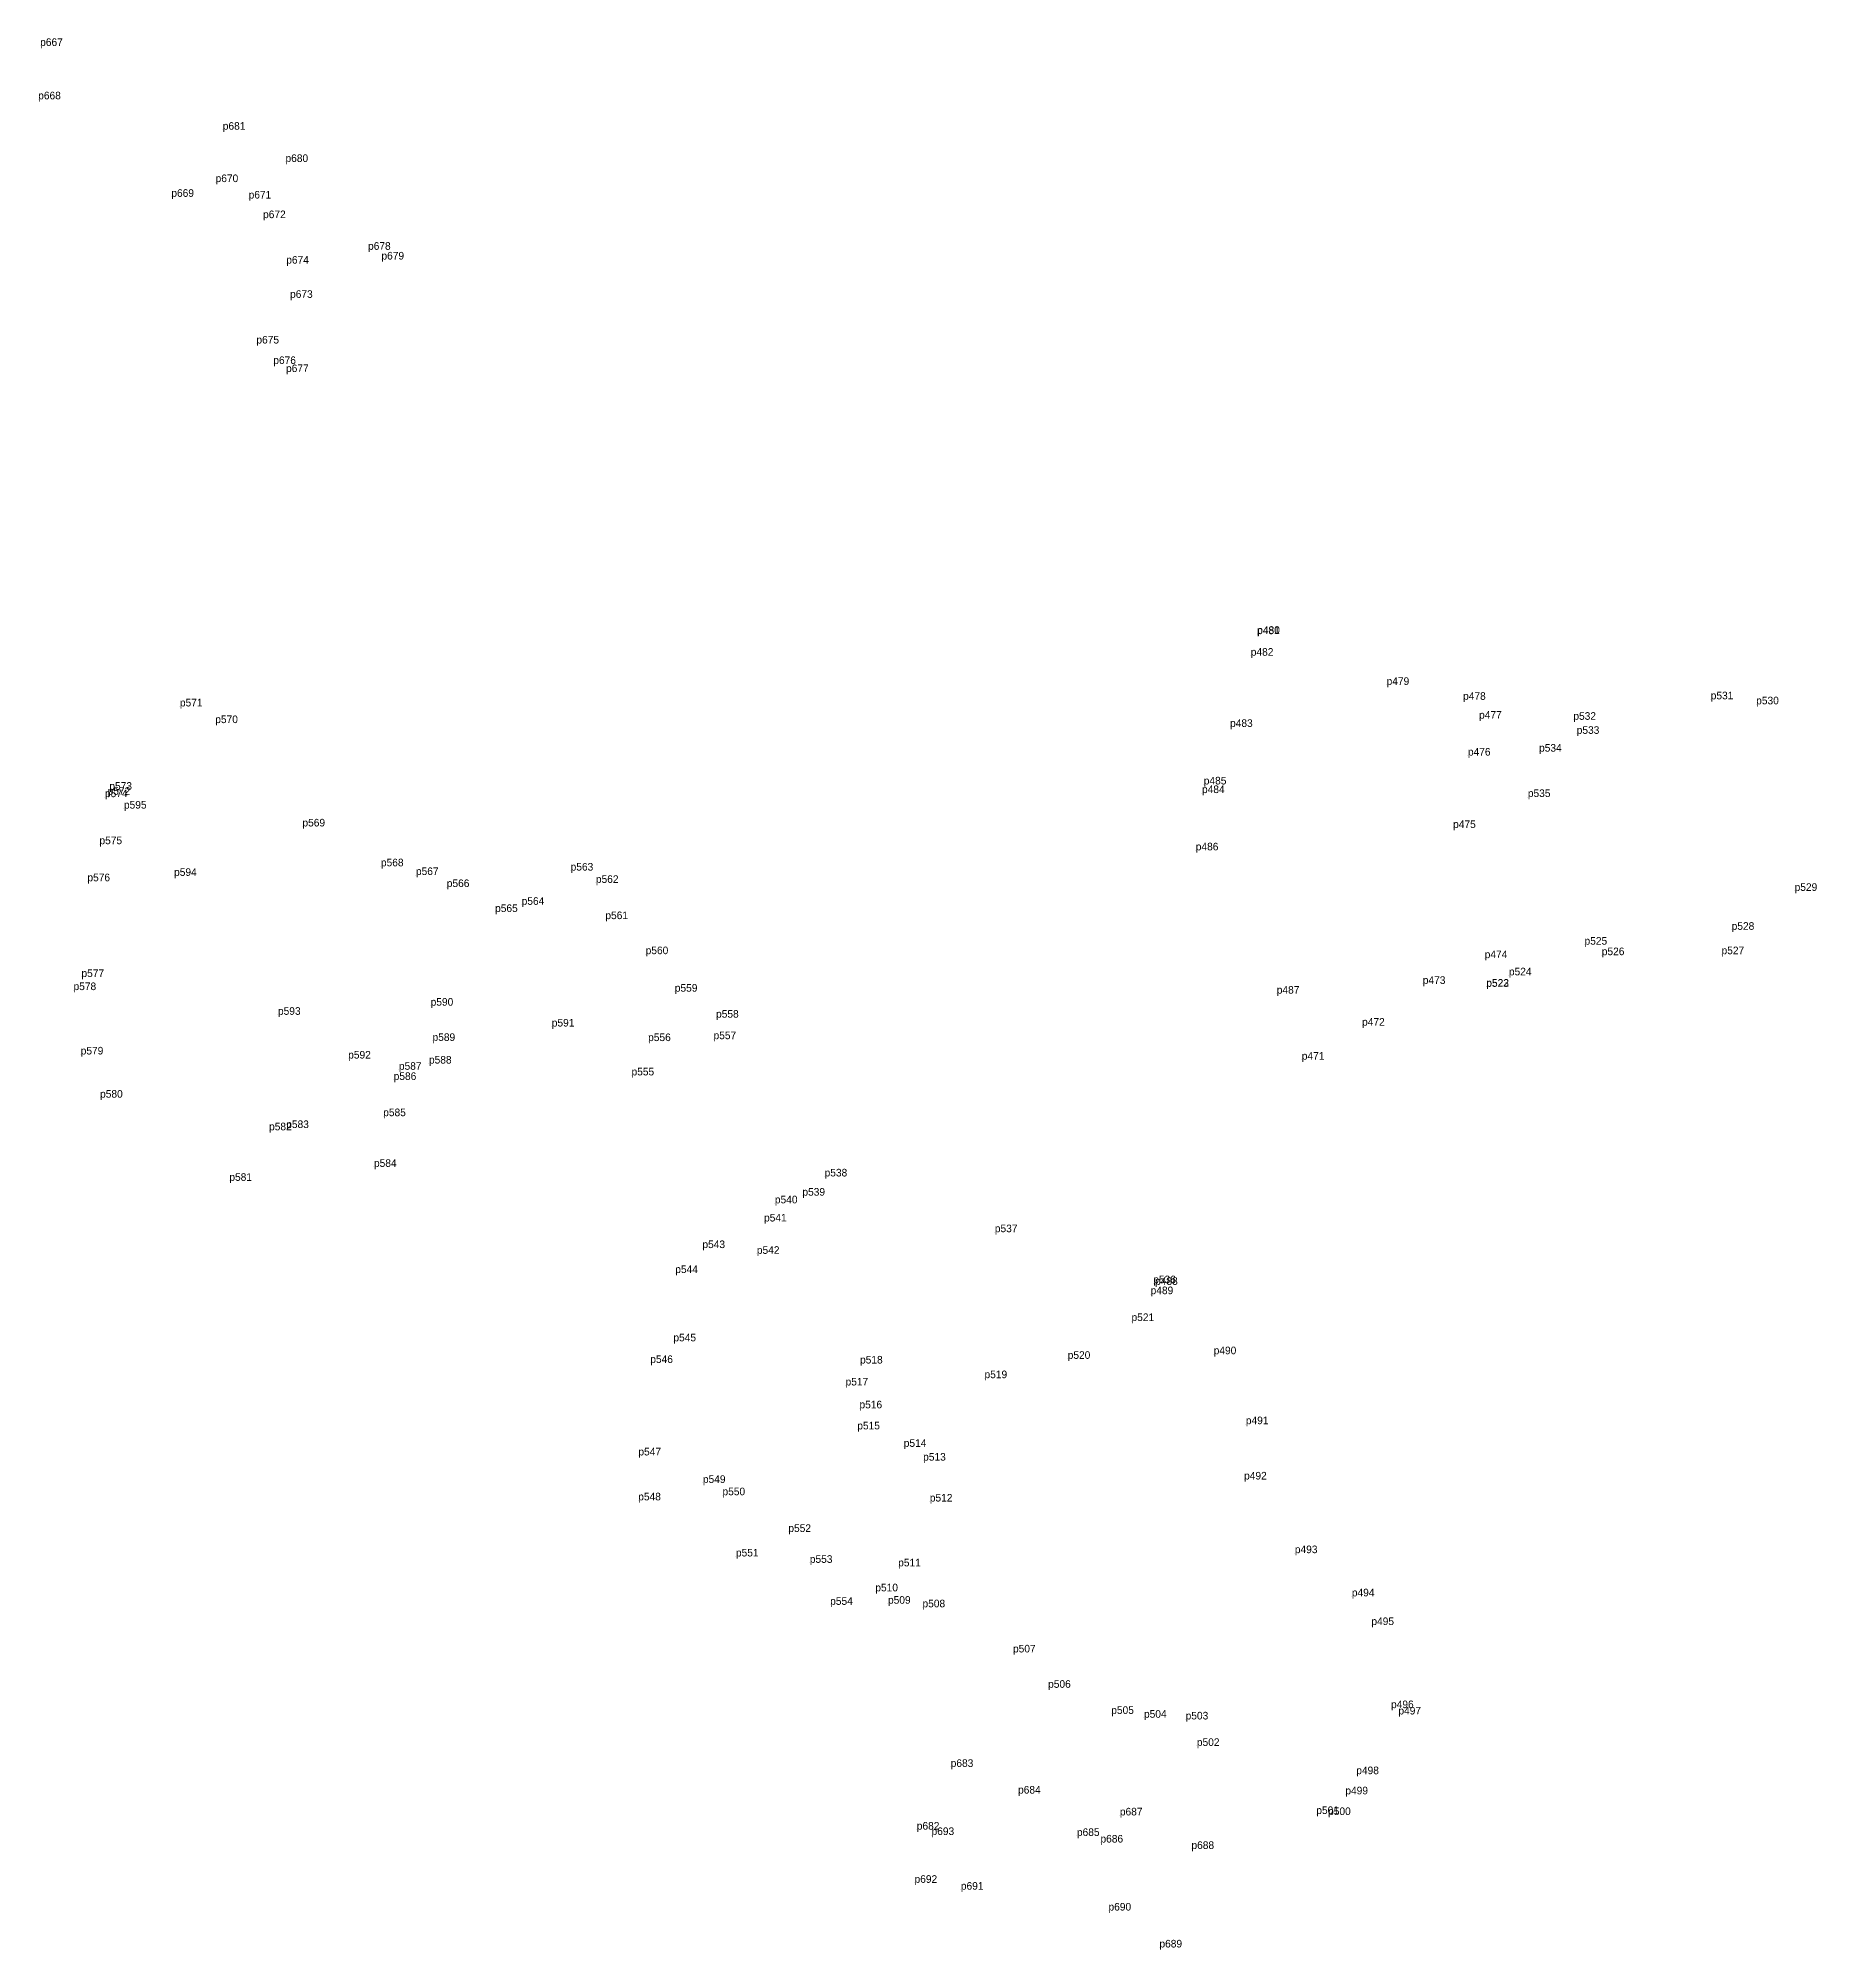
# Model space of a CAD drawing. Extents: x -2 to 54773767, y -1 to 183694297.
# Drawn here: x 548732.4 to 549153.2, y 1836684.8 to 1837136.9 of the extents above; entities that cross this region are included whole.
import ezdxf

# ---------------------------------------------------------------- set-up
doc = ezdxf.new("R2010")
doc.units = 0
doc.layers.add('Level 12', color=7, linetype='Continuous')
doc.layers.add('Level 7', color=7, linetype='Continuous')

msp = doc.modelspace()

# ---------------------------------------------------------------- texts
at = {"layer": 'Level 12'}
for s, p in [('p667', (548732.856, 1837135.118)), ('p668', (548732.389, 1837122.496)), ('p681', (548776.06, 1837115.3)), ('p680', (548790.902, 1837107.672)), ('p670', (548774.361, 1837102.913)), ('p669', (548763.887, 1837099.426)), ('p671', (548782.174, 1837099.025)), ('p672', (548785.591, 1837094.383)), ('p678', (548810.427, 1837086.903)), ('p674', (548791.08, 1837083.629)), ('p679', (548813.606, 1837084.595)), ('p673', (548791.975, 1837075.522)), ('p675', (548784.011, 1837064.723)), ('p676', (548788.012, 1837059.887)), ('p677', (548791.025, 1837057.969)), ('p481', (549020.786, 1836995.973)), ('p480', (549020.829, 1836996.052)), ('p482', (549019.303, 1836990.868)), ('p479', (549051.436, 1836983.961)), ('p571', (548765.915, 1836978.88)), ('p478', (549069.535, 1836980.443)), ('p531', (549128.126, 1836980.561)), ('p530', (549138.885, 1836979.379)), ('p570', (548774.281, 1836974.936)), ('p483', (549014.395, 1836974.032)), ('p477', (549073.313, 1836975.975)), ('p532', (549095.625, 1836975.712)), ('p533', (549096.416, 1836972.39)), ('p476', (549070.673, 1836967.247)), ('p534', (549087.508, 1836968.182)), ('p573', (548749.218, 1836959.163)), ('p484', (549007.752, 1836958.376)), ('p485', (549008.174, 1836960.421)), ('p574', (548748.181, 1836957.418)), ('p572', (548748.806, 1836957.974)), ('p595', (548752.672, 1836954.707)), ('p535', (549084.854, 1836957.45)), ('p569', (548794.906, 1836950.486)), ('p475', (549067.175, 1836950.123)), ('p575', (548746.88, 1836946.287)), ('p486', (549006.28, 1836944.829)), ('p568', (548813.478, 1836941.059)), ('p563', (548858.366, 1836940.046)), ('p576', (548744.029, 1836937.523)), ('p594', (548764.539, 1836938.79)), ('p567', (548821.761, 1836938.996)), ('p566', (548829.06, 1836936.152)), ('p562', (548864.343, 1836937.134)), ('p564', (548846.775, 1836931.948)), ('p529', (549147.977, 1836935.245)), ('p565', (548840.494, 1836930.251)), ('p561', (548866.587, 1836928.563)), ('p525', (549098.273, 1836922.522)), ('p528', (549133.076, 1836926.037)), ('p560', (548876.118, 1836920.271)), ('p474', (549074.645, 1836919.331)), ('p526', (549102.349, 1836920.032)), ('p527', (549130.69, 1836920.263)), ('p577', (548742.622, 1836914.874)), ('p473', (549059.996, 1836913.242)), ('p524', (549080.371, 1836915.262)), ('p578', (548740.746, 1836911.773)), ('p559', (548883.012, 1836911.4)), ('p487', (549025.448, 1836910.931)), ('p523', (549075.015, 1836912.549)), ('p522', (549075.029, 1836912.595)), ('p593', (548789.115, 1836905.929)), ('p590', (548825.242, 1836908.088)), ('p558', (548892.772, 1836905.249)), ('p589', (548825.693, 1836899.744)), ('p591', (548853.902, 1836903.152)), ('p556', (548876.706, 1836899.711)), ('p557', (548892.183, 1836900.161)), ('p472', (549045.633, 1836903.356)), ('p579', (548742.441, 1836896.542)), ('p592', (548805.731, 1836895.575)), ('p471', (549031.366, 1836895.311)), ('p586', (548816.494, 1836890.522)), ('p587', (548817.73, 1836892.925)), ('p588', (548824.846, 1836894.395)), ('p555', (548872.777, 1836891.592)), ('p580', (548747.028, 1836886.326)), ('p585', (548814.024, 1836881.947)), ('p582', (548787.008, 1836878.607)), ('p583', (548791.073, 1836879.137)), ('p584', (548811.834, 1836869.954)), ('p538', (548918.457, 1836867.691)), ('p581', (548777.616, 1836866.652)), ('p539', (548913.204, 1836863.145)), ('p540', (548906.694, 1836861.334)), ('p541', (548904.127, 1836857.042)), ('p537', (548958.738, 1836854.503)), ('p543', (548889.547, 1836850.746)), ('p542', (548902.428, 1836849.388)), ('p544', (548883.123, 1836844.847)), ('p536', (548996.22, 1836842.433)), ('p488', (548996.664, 1836842.049)), ('p489', (548995.597, 1836839.845)), ('p521', (548991.077, 1836833.485)), ('p545', (548882.678, 1836828.69)), ('p546', (548877.211, 1836823.571)), ('p518', (548926.845, 1836823.439)), ('p520', (548975.977, 1836824.545)), ('p490', (549010.52, 1836825.638)), ('p517', (548923.418, 1836818.246)), ('p519', (548956.299, 1836819.974)), ('p516', (548926.711, 1836812.841)), ('p491', (549018.132, 1836809.088)), ('p515', (548926.191, 1836807.853)), ('p547', (548874.396, 1836801.697)), ('p514', (548937.184, 1836803.728)), ('p513', (548941.777, 1836800.468)), ('p492', (549017.716, 1836796.004)), ('p548', (548874.362, 1836791.069)), ('p549', (548889.665, 1836795.195)), ('p550', (548894.299, 1836792.276)), ('p512', (548943.353, 1836790.792)), ('p552', (548909.884, 1836783.598)), ('p551', (548897.474, 1836777.796)), ('p493', (549029.722, 1836778.58)), ('p553', (548914.96, 1836776.289)), ('p511', (548935.872, 1836775.452)), ('p510', (548930.459, 1836769.549)), ('p494', (549043.207, 1836768.362)), ('p554', (548919.778, 1836766.35)), ('p509', (548933.456, 1836766.616)), ('p508', (548941.623, 1836765.774)), ('p495', (549047.833, 1836761.573)), ('p507', (548963.034, 1836755.094)), ('p506', (548971.347, 1836746.731)), ('p496', (549052.48, 1836741.916)), ('p505', (548986.283, 1836740.552)), ('p504', (548994.029, 1836739.645)), ('p503', (549003.879, 1836739.241)), ('p497', (549054.23, 1836740.422)), ('p502', (549006.542, 1836732.976)), ('p683', (548948.292, 1836728.013)), ('p498', (549044.257, 1836726.293)), ('p684', (548964.229, 1836721.707)), ('p499', (549041.676, 1836721.528)), ('p687', (548988.322, 1836716.536)), ('p501', (549034.801, 1836716.873)), ('p500', (549037.593, 1836716.634)), ('p682', (548940.274, 1836713.178)), ('p693', (548943.765, 1836711.905)), ('p685', (548978.16, 1836711.689)), ('p686', (548983.735, 1836710.123)), ('p688', (549005.263, 1836708.609)), ('p692', (548939.74, 1836700.594)), ('p691', (548950.704, 1836698.973)), ('p690', (548985.636, 1836694.03)), ('p689', (548997.687, 1836685.303))]:
    msp.add_text(s, height=1.8, dxfattribs=at).set_placement(p)

# ---------------------------------------------------------------- linework, layer by layer
at = {"layer": 'Level 7'}
for p, q in [((548732.856, 1837135.118), (548732.856, 1837135.118)), ((548732.389, 1837122.496), (548732.389, 1837122.496)), ((548776.06, 1837115.3), (548776.06, 1837115.3)), ((548790.902, 1837107.672), (548790.902, 1837107.672)), ((548774.361, 1837102.913), (548774.361, 1837102.913)), ((548763.887, 1837099.426), (548763.887, 1837099.426)), ((548782.174, 1837099.025), (548782.174, 1837099.025)), ((548785.591, 1837094.383), (548785.591, 1837094.383)), ((548810.427, 1837086.903), (548810.427, 1837086.903)), ((548791.08, 1837083.629), (548791.08, 1837083.629)), ((548813.606, 1837084.595), (548813.606, 1837084.595)), ((548791.975, 1837075.522), (548791.975, 1837075.522)), ((548784.011, 1837064.723), (548784.011, 1837064.723)), ((548788.012, 1837059.887), (548788.012, 1837059.887)), ((548791.025, 1837057.969), (548791.025, 1837057.969)), ((549020.786, 1836995.973), (549020.786, 1836995.973)), ((549020.829, 1836996.052), (549020.829, 1836996.052)), ((549019.303, 1836990.868), (549019.303, 1836990.868)), ((549051.436, 1836983.961), (549051.436, 1836983.961)), ((548765.915, 1836978.88), (548765.915, 1836978.88)), ((549069.535, 1836980.443), (549069.535, 1836980.443)), ((549128.126, 1836980.561), (549128.126, 1836980.561)), ((549138.885, 1836979.379), (549138.885, 1836979.379)), ((548774.281, 1836974.936), (548774.281, 1836974.936)), ((549014.395, 1836974.032), (549014.395, 1836974.032)), ((549073.313, 1836975.975), (549073.313, 1836975.975)), ((549095.625, 1836975.712), (549095.625, 1836975.712)), ((549096.416, 1836972.39), (549096.416, 1836972.39)), ((549070.673, 1836967.247), (549070.673, 1836967.247)), ((549087.508, 1836968.182), (549087.508, 1836968.182)), ((549008.174, 1836960.421), (549008.174, 1836960.421)), ((548748.181, 1836957.418), (548748.181, 1836957.418)), ((548748.806, 1836957.974), (548748.806, 1836957.974)), ((548749.218, 1836959.163), (548749.218, 1836959.163)), ((549007.752, 1836958.376), (549007.752, 1836958.376)), ((549084.854, 1836957.45), (549084.854, 1836957.45)), ((548752.672, 1836954.707), (548752.672, 1836954.707)), ((548794.906, 1836950.486), (548794.906, 1836950.486)), ((549067.175, 1836950.123), (549067.175, 1836950.123)), ((548746.88, 1836946.287), (548746.88, 1836946.287)), ((549006.28, 1836944.829), (549006.28, 1836944.829)), ((548744.029, 1836937.523), (548744.029, 1836937.523)), ((548764.539, 1836938.79), (548764.539, 1836938.79)), ((548813.478, 1836941.059), (548813.478, 1836941.059)), ((548821.761, 1836938.996), (548821.761, 1836938.996)), ((548858.366, 1836940.046), (548858.366, 1836940.046)), ((548829.06, 1836936.152), (548829.06, 1836936.152)), ((548864.343, 1836937.134), (548864.343, 1836937.134)), ((549147.977, 1836935.245), (549147.977, 1836935.245)), ((548840.494, 1836930.251), (548840.494, 1836930.251)), ((548846.775, 1836931.948), (548846.775, 1836931.948)), ((548866.587, 1836928.563), (548866.587, 1836928.563)), ((549133.076, 1836926.037), (549133.076, 1836926.037)), ((548876.118, 1836920.271), (548876.118, 1836920.271)), ((549074.645, 1836919.331), (549074.645, 1836919.331)), ((549098.273, 1836922.522), (549098.273, 1836922.522)), ((549102.349, 1836920.032), (549102.349, 1836920.032)), ((549130.69, 1836920.263), (549130.69, 1836920.263)), ((548742.622, 1836914.874), (548742.622, 1836914.874)), ((549080.371, 1836915.262), (549080.371, 1836915.262)), ((548740.746, 1836911.773), (548740.746, 1836911.773)), ((548883.012, 1836911.4), (548883.012, 1836911.4)), ((549025.448, 1836910.931), (549025.448, 1836910.931)), ((549059.996, 1836913.242), (549059.996, 1836913.242)), ((549075.015, 1836912.549), (549075.015, 1836912.549)), ((549075.029, 1836912.595), (549075.029, 1836912.595)), ((548789.115, 1836905.929), (548789.115, 1836905.929)), ((548825.242, 1836908.088), (548825.242, 1836908.088)), ((548853.902, 1836903.152), (548853.902, 1836903.152)), ((548892.772, 1836905.249), (548892.772, 1836905.249)), ((549045.633, 1836903.356), (549045.633, 1836903.356)), ((548825.693, 1836899.744), (548825.693, 1836899.744)), ((548876.706, 1836899.711), (548876.706, 1836899.711)), ((548892.183, 1836900.161), (548892.183, 1836900.161)), ((548742.441, 1836896.542), (548742.441, 1836896.542)), ((548805.731, 1836895.575), (548805.731, 1836895.575)), ((548817.73, 1836892.925), (548817.73, 1836892.925)), ((548824.846, 1836894.395), (548824.846, 1836894.395)), ((549031.366, 1836895.311), (549031.366, 1836895.311)), ((548816.494, 1836890.522), (548816.494, 1836890.522)), ((548872.777, 1836891.592), (548872.777, 1836891.592)), ((548747.028, 1836886.326), (548747.028, 1836886.326)), ((548787.008, 1836878.607), (548787.008, 1836878.607)), ((548791.073, 1836879.137), (548791.073, 1836879.137)), ((548814.024, 1836881.947), (548814.024, 1836881.947)), ((548811.834, 1836869.954), (548811.834, 1836869.954)), ((548777.616, 1836866.652), (548777.616, 1836866.652)), ((548918.457, 1836867.691), (548918.457, 1836867.691)), ((548906.694, 1836861.334), (548906.694, 1836861.334)), ((548913.204, 1836863.145), (548913.204, 1836863.145)), ((548904.127, 1836857.042), (548904.127, 1836857.042)), ((548958.738, 1836854.503), (548958.738, 1836854.503)), ((548889.547, 1836850.746), (548889.547, 1836850.746)), ((548902.428, 1836849.388), (548902.428, 1836849.388)), ((548883.123, 1836844.847), (548883.123, 1836844.847)), ((548996.22, 1836842.433), (548996.22, 1836842.433)), ((548995.597, 1836839.845), (548995.597, 1836839.845)), ((548996.664, 1836842.049), (548996.664, 1836842.049)), ((548991.077, 1836833.485), (548991.077, 1836833.485)), ((548882.678, 1836828.69), (548882.678, 1836828.69)), ((548975.977, 1836824.545), (548975.977, 1836824.545)), ((549010.52, 1836825.638), (549010.52, 1836825.638)), ((548877.211, 1836823.571), (548877.211, 1836823.571)), ((548926.845, 1836823.439), (548926.845, 1836823.439)), ((548956.299, 1836819.974), (548956.299, 1836819.974)), ((548923.418, 1836818.246), (548923.418, 1836818.246)), ((548926.711, 1836812.841), (548926.711, 1836812.841)), ((548926.191, 1836807.853), (548926.191, 1836807.853)), ((549018.132, 1836809.088), (549018.132, 1836809.088)), ((548874.396, 1836801.697), (548874.396, 1836801.697)), ((548937.184, 1836803.728), (548937.184, 1836803.728)), ((548941.777, 1836800.468), (548941.777, 1836800.468)), ((548889.665, 1836795.195), (548889.665, 1836795.195)), ((549017.716, 1836796.004), (549017.716, 1836796.004)), ((548874.362, 1836791.069), (548874.362, 1836791.069)), ((548894.299, 1836792.276), (548894.299, 1836792.276)), ((548943.353, 1836790.792), (548943.353, 1836790.792)), ((548909.884, 1836783.598), (548909.884, 1836783.598)), ((548897.474, 1836777.796), (548897.474, 1836777.796)), ((548914.96, 1836776.289), (548914.96, 1836776.289)), ((548935.872, 1836775.452), (548935.872, 1836775.452)), ((549029.722, 1836778.58), (549029.722, 1836778.58)), ((548919.778, 1836766.35), (548919.778, 1836766.35)), ((548930.459, 1836769.549), (548930.459, 1836769.549)), ((548933.456, 1836766.616), (548933.456, 1836766.616)), ((548941.623, 1836765.774), (548941.623, 1836765.774)), ((549043.207, 1836768.362), (549043.207, 1836768.362)), ((549047.833, 1836761.573), (549047.833, 1836761.573)), ((548963.034, 1836755.094), (548963.034, 1836755.094)), ((548971.347, 1836746.731), (548971.347, 1836746.731)), ((548986.283, 1836740.552), (548986.283, 1836740.552)), ((548994.029, 1836739.645), (548994.029, 1836739.645)), ((549003.879, 1836739.241), (549003.879, 1836739.241)), ((549052.48, 1836741.916), (549052.48, 1836741.916)), ((549054.23, 1836740.422), (549054.23, 1836740.422)), ((549006.542, 1836732.976), (549006.542, 1836732.976)), ((548948.292, 1836728.013), (548948.292, 1836728.013)), ((549044.257, 1836726.293), (549044.257, 1836726.293)), ((548964.229, 1836721.707), (548964.229, 1836721.707)), ((549041.676, 1836721.528), (549041.676, 1836721.528)), ((548988.322, 1836716.536), (548988.322, 1836716.536)), ((549034.801, 1836716.873), (549034.801, 1836716.873)), ((549037.593, 1836716.634), (549037.593, 1836716.634)), ((548940.274, 1836713.178), (548940.274, 1836713.178)), ((548943.765, 1836711.905), (548943.765, 1836711.905)), ((548978.16, 1836711.689), (548978.16, 1836711.689)), ((548983.735, 1836710.123), (548983.735, 1836710.123)), ((549005.263, 1836708.609), (549005.263, 1836708.609)), ((548939.74, 1836700.594), (548939.74, 1836700.594)), ((548950.704, 1836698.973), (548950.704, 1836698.973)), ((548985.636, 1836694.03), (548985.636, 1836694.03)), ((548997.687, 1836685.303), (548997.687, 1836685.303))]:
    msp.add_line(p, q, dxfattribs=at)

msp.set_redraw_order([(e.dxf.handle, doc.entitydb.next_handle()) for e in msp.query("TEXT MTEXT ATTDEF DIMENSION ARC_DIMENSION")])  # texts and dimensions are drawn at this point

doc.saveas('drawing.dxf')
